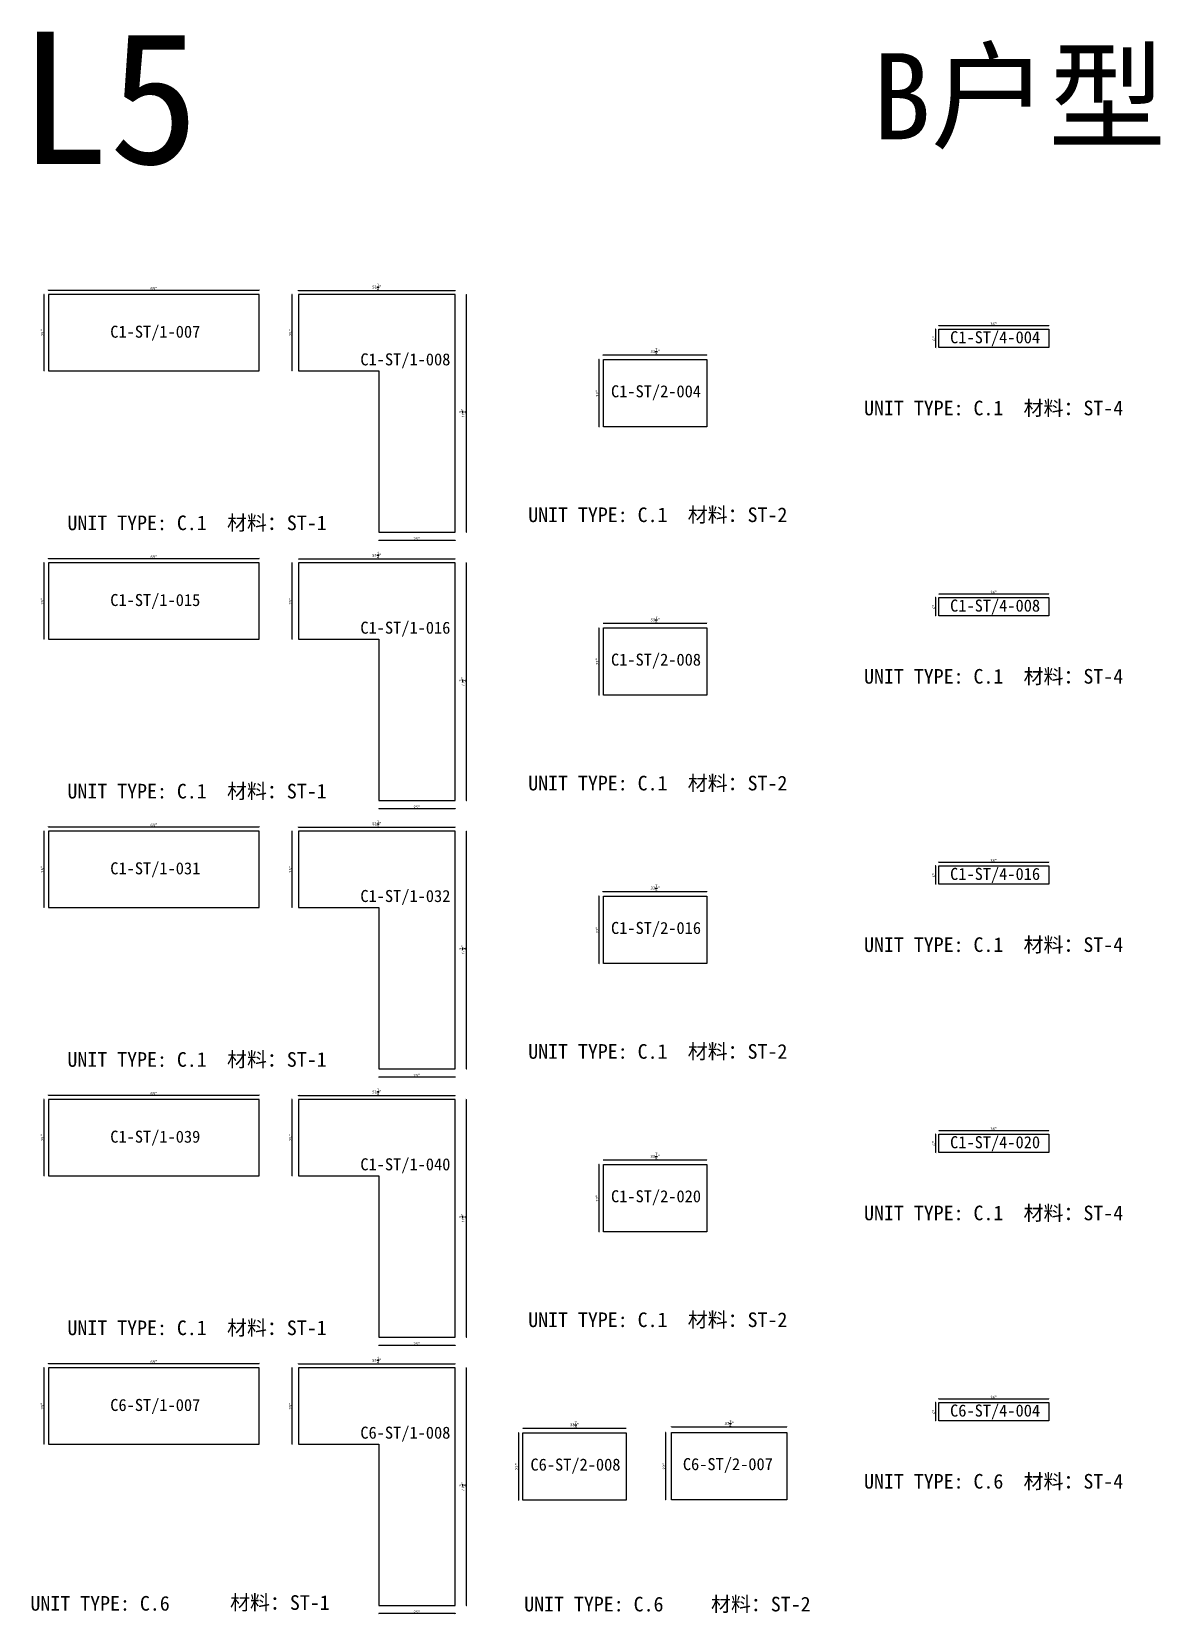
# Model space of a CAD drawing. Header units: millimetres. Extents: x -46962 to 137822, y -48342 to 2116.
# Drawn here: x 114616 to 123999, y -11035 to 2116 of the extents above; entities that cross this region are included whole.
import ezdxf
from ezdxf.enums import TextEntityAlignment as Align

# ---------------------------------------------------------------- set-up
doc = ezdxf.new("R2010")
doc.units = ezdxf.units.MM
doc.layers.add('COUNTERTOP_NUMBER', color=3, linetype='Continuous')
doc.layers.add('COUNTERTOPS', color=7, linetype='Continuous')
doc.styles.add('样式 1', font='')
doc.styles.get('样式 1').set_extended_font_data('NSimSun')
doc.dimstyles.new('副本 ISO-25', dxfattribs={"dimtxt": 25, "dimasz": 10, "dimexe": 1.5, "dimexo": 0.5, "dimtad": 1, "dimlfac": 0.03937, "dimlunit": 5, "dimtxsty": '样式 1', "dimblk": 'ARCHTICK', "dimcen": 2.5, "dimclrd": 256, "dimclrt": 1, "dimazin": 3, "dimtfac": 1, "dimtmove": 0, "dimatfit": 3, "dimfxlon": 1})

msp = doc.modelspace()

# ---------------------------------------------------------------- texts
at = {"style": '样式 1'}
for s, height, p in [('L5', 1098.6712, (114512.512, 1017.654)), ('B户型', 716.2262, (121604.538, 1221.173)), ('UNIT TYPE: C.1', 121.5865, (121535.404, -1071.636)), ('材料：ST-4', 121.5865, (122861.685, -1071.636)), ('UNIT TYPE: C.1', 121.5865, (118743.529, -1958.815)), ('材料：ST-2', 121.5865, (120069.81, -1958.815)), ('UNIT TYPE: C.1', 121.5865, (114913.443, -2025.768)), ('材料：ST-1', 121.5865, (116239.724, -2025.768)), ('UNIT TYPE: C.1', 121.5865, (121535.404, -3301.203)), ('材料：ST-4', 121.5865, (122861.685, -3301.203)), ('UNIT TYPE: C.1', 121.5865, (118743.529, -4188.382)), ('材料：ST-2', 121.5865, (120069.81, -4188.382)), ('UNIT TYPE: C.1', 121.5865, (114913.443, -4255.335)), ('材料：ST-1', 121.5865, (116239.724, -4255.335)), ('材料：ST-4', 121.5865, (122861.685, -5530.771)), ('UNIT TYPE: C.1', 121.5865, (121535.404, -5530.771)), ('UNIT TYPE: C.1', 121.5865, (118743.529, -6417.949)), ('材料：ST-2', 121.5865, (120069.81, -6417.949)), ('UNIT TYPE: C.1', 121.5865, (114913.443, -6484.902)), ('材料：ST-1', 121.5865, (116239.724, -6484.902)), ('材料：ST-4', 121.5865, (122861.685, -7760.338)), ('UNIT TYPE: C.1', 121.5865, (121535.404, -7760.338)), ('UNIT TYPE: C.1', 121.5865, (118743.529, -8647.516)), ('材料：ST-2', 121.5865, (120069.81, -8647.516)), ('UNIT TYPE: C.1', 121.5865, (114913.443, -8714.469)), ('材料：ST-1', 121.5865, (116239.724, -8714.469)), ('材料：ST-4', 121.5865, (122861.685, -9989.905)), ('UNIT TYPE: C.6', 121.5865, (121535.404, -9989.905)), ('UNIT TYPE: C.6', 121.5865, (114605.819, -11004.008)), ('材料：ST-1', 121.5865, (116265.105, -10997.352)), ('UNIT TYPE: C.6', 121.5865, (118710.229, -11010.411)), ('材料：ST-2', 121.5865, (120262.953, -11010.411))]:
    msp.add_text(s, height=height, dxfattribs=at).set_placement(p)
at = {"layer": 'COUNTERTOP_NUMBER', "color": 3, "style": '样式 1'}
for s, p in [('C1-ST/1-007', (115643.635, -376.838)), ('C1-ST/4-004', (122624.958, -423.048)), ('C1-ST/1-008', (117722.53, -606.688)), ('C1-ST/2-004', (119806.164, -872.18)), ('C1-ST/1-015', (115643.635, -2606.405)), ('C1-ST/4-008', (122624.958, -2652.616)), ('C1-ST/1-016', (117722.53, -2836.255)), ('C1-ST/2-008', (119806.164, -3101.747)), ('C1-ST/1-031', (115643.635, -4835.973)), ('C1-ST/4-016', (122624.958, -4882.183)), ('C1-ST/1-032', (117722.53, -5065.823)), ('C1-ST/2-016', (119806.164, -5331.315)), ('C1-ST/1-039', (115643.635, -7065.54)), ('C1-ST/4-020', (122624.958, -7111.75)), ('C1-ST/1-040', (117722.53, -7295.39)), ('C1-ST/2-020', (119806.164, -7560.882)), ('C6-ST/1-007', (115643.635, -9295.107)), ('C6-ST/4-004', (122624.958, -9341.317)), ('C6-ST/1-008', (117722.53, -9524.957)), ('C6-ST/2-007', (120403.49, -9786.542)), ('C6-ST/2-008', (119136.518, -9790.449))]:
    msp.add_text(s, height=100, dxfattribs=at).set_placement(p, align=Align.MIDDLE_CENTER)

# ---------------------------------------------------------------- blocks, each defined once
blk = doc.blocks.new('_ArchTick')
at = {"color": 0, "linetype": 'ByBlock', "const_width": 0.15}
blk.add_lwpolyline([(-0.5, -0.5), (0.5, 0.5)], dxfattribs=at)
blk = doc.blocks.new('*D1805')
at = {"color": 0, "lineweight": -2, "transparency": 16777216}
for p, q in [((114720, -68), (114717, -68)), ((114720, -703), (114717, -703))]:
    blk.add_line(p, q, dxfattribs=at)
at = {"lineweight": -2, "transparency": 16777216}
blk.add_line((114719, -703), (114719, -68), dxfattribs=at)
at = {"layer": 'Defpoints', "color": 0, "transparency": 16777216}
for p in [(114719, -68), (114756, -68), (114756, -703)]:
    blk.add_point(p, dxfattribs=at)
at = {"lineweight": -2, "transparency": 16777216, "xscale": 10, "yscale": 10, "zscale": 10}
for p, rotation in [((114719, -68), 90), ((114719, -703), 270)]:
    blk.add_blockref('_ArchTick', p, dxfattribs=dict(at, rotation=rotation))
at = {"color": 1, "transparency": 16777216, "insert": (114706, -385), "char_height": 25, "attachment_point": 5, "rotation": 90, "style": '样式 1'}
blk.add_mtext('\\A1;25"', dxfattribs=at)
blk = doc.blocks.new('*D1806')
at = {"color": 0, "lineweight": -2, "transparency": 16777216}
for p, q in [((114756, -32), (114756, -30)), ((116508, -32), (116508, -30))]:
    blk.add_line(p, q, dxfattribs=at)
at = {"lineweight": -2, "transparency": 16777216}
blk.add_line((114756, -31), (116508, -31), dxfattribs=at)
at = {"layer": 'Defpoints', "color": 0, "transparency": 16777216}
for p in [(114756, -68), (116508, -31), (116508, -68)]:
    blk.add_point(p, dxfattribs=at)
at = {"lineweight": -2, "transparency": 16777216, "xscale": 10, "yscale": 10, "zscale": 10, "rotation": 180}
blk.add_blockref('_ArchTick', (114756, -31), dxfattribs=at)
at = {"lineweight": -2, "transparency": 16777216, "xscale": 10, "yscale": 10, "zscale": 10}
blk.add_blockref('_ArchTick', (116508, -31), dxfattribs=at)
at = {"color": 1, "transparency": 16777216, "insert": (115632, -18), "char_height": 25, "attachment_point": 5, "style": '样式 1'}
blk.add_mtext('\\A1;69"', dxfattribs=at)
blk = doc.blocks.new('*D1807')
at = {"color": 0, "lineweight": -2, "transparency": 16777216}
for p, q in [((116835, -36), (116835, -33)), ((118136, -36), (118136, -33))]:
    blk.add_line(p, q, dxfattribs=at)
at = {"lineweight": -2, "transparency": 16777216}
blk.add_line((116835, -35), (118136, -35), dxfattribs=at)
at = {"layer": 'Defpoints', "color": 0, "transparency": 16777216}
for p in [(116835, -68), (118136, -35), (118136, -68)]:
    blk.add_point(p, dxfattribs=at)
at = {"lineweight": -2, "transparency": 16777216, "xscale": 10, "yscale": 10, "zscale": 10, "rotation": 180}
blk.add_blockref('_ArchTick', (116835, -35), dxfattribs=at)
at = {"lineweight": -2, "transparency": 16777216, "xscale": 10, "yscale": 10, "zscale": 10}
blk.add_blockref('_ArchTick', (118136, -35), dxfattribs=at)
at = {"color": 1, "transparency": 16777216, "insert": (117486, -6), "char_height": 25, "attachment_point": 5, "style": '样式 1'}
blk.add_mtext('\\A1;51{\\H1x;\\S1/4;}"', dxfattribs=at)
blk = doc.blocks.new('*D1808')
at = {"color": 0, "lineweight": -2, "transparency": 16777216}
for p, q in [((116782, -68), (116780, -68)), ((116782, -703), (116780, -703))]:
    blk.add_line(p, q, dxfattribs=at)
at = {"lineweight": -2, "transparency": 16777216}
blk.add_line((116781, -703), (116781, -68), dxfattribs=at)
at = {"layer": 'Defpoints', "color": 0, "transparency": 16777216}
for p in [(116781, -68), (116835, -68), (116835, -703)]:
    blk.add_point(p, dxfattribs=at)
at = {"lineweight": -2, "transparency": 16777216, "xscale": 10, "yscale": 10, "zscale": 10}
for p, rotation in [((116781, -68), 90), ((116781, -703), 270)]:
    blk.add_blockref('_ArchTick', p, dxfattribs=dict(at, rotation=rotation))
at = {"color": 1, "transparency": 16777216, "insert": (116768, -385), "char_height": 25, "attachment_point": 5, "rotation": 90, "style": '样式 1'}
blk.add_mtext('\\A1;25"', dxfattribs=at)
blk = doc.blocks.new('*D1809')
at = {"color": 0, "lineweight": -2, "transparency": 16777216}
for p, q in [((117501, -2110), (117501, -2112)), ((118136, -2110), (118136, -2112))]:
    blk.add_line(p, q, dxfattribs=at)
at = {"lineweight": -2, "transparency": 16777216}
blk.add_line((118136, -2111), (117501, -2111), dxfattribs=at)
at = {"layer": 'Defpoints', "color": 0, "transparency": 16777216}
for p in [(117501, -2043), (118136, -2043), (117501, -2111)]:
    blk.add_point(p, dxfattribs=at)
at = {"lineweight": -2, "transparency": 16777216, "xscale": 10, "yscale": 10, "zscale": 10, "rotation": 180}
blk.add_blockref('_ArchTick', (117501, -2111), dxfattribs=at)
at = {"lineweight": -2, "transparency": 16777216, "xscale": 10, "yscale": 10, "zscale": 10}
blk.add_blockref('_ArchTick', (118136, -2111), dxfattribs=at)
at = {"color": 1, "transparency": 16777216, "insert": (117819, -2098), "char_height": 25, "attachment_point": 5, "style": '样式 1'}
blk.add_mtext('\\A1;25"', dxfattribs=at)
blk = doc.blocks.new('*D1810')
at = {"color": 0, "lineweight": -2, "transparency": 16777216}
for p, q in [((118229, -68), (118231, -68)), ((118229, -2043), (118231, -2043))]:
    blk.add_line(p, q, dxfattribs=at)
at = {"lineweight": -2, "transparency": 16777216}
blk.add_line((118230, -2043), (118230, -68), dxfattribs=at)
at = {"layer": 'Defpoints', "color": 0, "transparency": 16777216}
for p in [(118136, -68), (118230, -68), (118136, -2043)]:
    blk.add_point(p, dxfattribs=at)
at = {"lineweight": -2, "transparency": 16777216, "xscale": 10, "yscale": 10, "zscale": 10}
for p, rotation in [((118230, -68), 90), ((118230, -2043), 270)]:
    blk.add_blockref('_ArchTick', p, dxfattribs=dict(at, rotation=rotation))
at = {"color": 1, "transparency": 16777216, "insert": (118201, -1055), "char_height": 25, "attachment_point": 5, "rotation": 90, "style": '样式 1'}
blk.add_mtext('\\A1;77{\\H1x;\\S3/4;}"', dxfattribs=at)
blk = doc.blocks.new('*D1811')
at = {"color": 0, "lineweight": -2, "transparency": 16777216}
for p, q in [((119368, -571), (119368, -568)), ((120229, -571), (120229, -568))]:
    blk.add_line(p, q, dxfattribs=at)
at = {"lineweight": -2, "transparency": 16777216}
blk.add_line((119368, -570), (120229, -570), dxfattribs=at)
at = {"layer": 'Defpoints', "color": 0, "transparency": 16777216}
for p in [(119368, -609), (120229, -570), (120229, -609)]:
    blk.add_point(p, dxfattribs=at)
at = {"lineweight": -2, "transparency": 16777216, "xscale": 10, "yscale": 10, "zscale": 10, "rotation": 180}
blk.add_blockref('_ArchTick', (119368, -570), dxfattribs=at)
at = {"lineweight": -2, "transparency": 16777216, "xscale": 10, "yscale": 10, "zscale": 10}
blk.add_blockref('_ArchTick', (120229, -570), dxfattribs=at)
at = {"color": 1, "transparency": 16777216, "insert": (119799, -541), "char_height": 25, "attachment_point": 5, "style": '样式 1'}
blk.add_mtext('\\A1;33{\\H1x;\\S7/8;}"', dxfattribs=at)
blk = doc.blocks.new('*D1812')
at = {"color": 0, "lineweight": -2, "transparency": 16777216}
for p, q in [((119333, -609), (119330, -609)), ((119333, -1168), (119330, -1168))]:
    blk.add_line(p, q, dxfattribs=at)
at = {"lineweight": -2, "transparency": 16777216}
blk.add_line((119332, -609), (119332, -1168), dxfattribs=at)
at = {"layer": 'Defpoints', "color": 0, "transparency": 16777216}
for p in [(119368, -609), (119332, -1168), (119368, -1168)]:
    blk.add_point(p, dxfattribs=at)
at = {"lineweight": -2, "transparency": 16777216, "xscale": 10, "yscale": 10, "zscale": 10}
for p, rotation in [((119332, -609), 90), ((119332, -1168), 270)]:
    blk.add_blockref('_ArchTick', p, dxfattribs=dict(at, rotation=rotation))
at = {"color": 1, "transparency": 16777216, "insert": (119319, -889), "char_height": 25, "attachment_point": 5, "rotation": 90, "style": '样式 1'}
blk.add_mtext('\\A1;22"', dxfattribs=at)
blk = doc.blocks.new('*D1813')
at = {"color": 0, "lineweight": -2, "transparency": 16777216}
for p, q in [((122157, -327), (122157, -324)), ((123071, -327), (123071, -324))]:
    blk.add_line(p, q, dxfattribs=at)
at = {"lineweight": -2, "transparency": 16777216}
blk.add_line((122157, -326), (123071, -326), dxfattribs=at)
at = {"layer": 'Defpoints', "color": 0, "transparency": 16777216}
for p in [(122157, -356), (123071, -326), (123071, -356)]:
    blk.add_point(p, dxfattribs=at)
at = {"lineweight": -2, "transparency": 16777216, "xscale": 10, "yscale": 10, "zscale": 10, "rotation": 180}
blk.add_blockref('_ArchTick', (122157, -326), dxfattribs=at)
at = {"lineweight": -2, "transparency": 16777216, "xscale": 10, "yscale": 10, "zscale": 10}
blk.add_blockref('_ArchTick', (123071, -326), dxfattribs=at)
at = {"color": 1, "transparency": 16777216, "insert": (122614, -313), "char_height": 25, "attachment_point": 5, "style": '样式 1'}
blk.add_mtext('\\A1;36"', dxfattribs=at)
blk = doc.blocks.new('*D1814')
at = {"color": 0, "lineweight": -2, "transparency": 16777216}
for p, q in [((122132, -356), (122130, -356)), ((122132, -509), (122130, -509))]:
    blk.add_line(p, q, dxfattribs=at)
at = {"lineweight": -2, "transparency": 16777216}
blk.add_line((122131, -509), (122131, -356), dxfattribs=at)
at = {"layer": 'Defpoints', "color": 0, "transparency": 16777216}
for p in [(122131, -356), (122157, -356), (122157, -509)]:
    blk.add_point(p, dxfattribs=at)
at = {"lineweight": -2, "transparency": 16777216, "xscale": 10, "yscale": 10, "zscale": 10}
for p, rotation in [((122131, -356), 90), ((122131, -509), 270)]:
    blk.add_blockref('_ArchTick', p, dxfattribs=dict(at, rotation=rotation))
at = {"color": 1, "transparency": 16777216, "insert": (122118, -433), "char_height": 25, "attachment_point": 5, "rotation": 90, "style": '样式 1'}
blk.add_mtext('\\A1;6"', dxfattribs=at)
blk = doc.blocks.new('*D1929')
at = {"color": 0, "lineweight": -2, "transparency": 16777216}
for p, q in [((114720, -2297), (114717, -2297)), ((114720, -2932), (114717, -2932))]:
    blk.add_line(p, q, dxfattribs=at)
at = {"lineweight": -2, "transparency": 16777216}
blk.add_line((114719, -2932), (114719, -2297), dxfattribs=at)
at = {"layer": 'Defpoints', "color": 0, "transparency": 16777216}
for p in [(114719, -2297), (114756, -2297), (114756, -2932)]:
    blk.add_point(p, dxfattribs=at)
at = {"lineweight": -2, "transparency": 16777216, "xscale": 10, "yscale": 10, "zscale": 10}
for p, rotation in [((114719, -2297), 90), ((114719, -2932), 270)]:
    blk.add_blockref('_ArchTick', p, dxfattribs=dict(at, rotation=rotation))
at = {"color": 1, "transparency": 16777216, "insert": (114706, -2615), "char_height": 25, "attachment_point": 5, "rotation": 90, "style": '样式 1'}
blk.add_mtext('\\A1;25"', dxfattribs=at)
blk = doc.blocks.new('*D1930')
at = {"color": 0, "lineweight": -2, "transparency": 16777216}
for p, q in [((114756, -2262), (114756, -2259)), ((116508, -2262), (116508, -2259))]:
    blk.add_line(p, q, dxfattribs=at)
at = {"lineweight": -2, "transparency": 16777216}
blk.add_line((114756, -2261), (116508, -2261), dxfattribs=at)
at = {"layer": 'Defpoints', "color": 0, "transparency": 16777216}
for p in [(114756, -2297), (116508, -2261), (116508, -2297)]:
    blk.add_point(p, dxfattribs=at)
at = {"lineweight": -2, "transparency": 16777216, "xscale": 10, "yscale": 10, "zscale": 10, "rotation": 180}
blk.add_blockref('_ArchTick', (114756, -2261), dxfattribs=at)
at = {"lineweight": -2, "transparency": 16777216, "xscale": 10, "yscale": 10, "zscale": 10}
blk.add_blockref('_ArchTick', (116508, -2261), dxfattribs=at)
at = {"color": 1, "transparency": 16777216, "insert": (115632, -2248), "char_height": 25, "attachment_point": 5, "style": '样式 1'}
blk.add_mtext('\\A1;69"', dxfattribs=at)
blk = doc.blocks.new('*D1931')
at = {"color": 0, "lineweight": -2, "transparency": 16777216}
for p, q in [((116835, -2265), (116835, -2263)), ((118136, -2265), (118136, -2263))]:
    blk.add_line(p, q, dxfattribs=at)
at = {"lineweight": -2, "transparency": 16777216}
blk.add_line((116835, -2264), (118136, -2264), dxfattribs=at)
at = {"layer": 'Defpoints', "color": 0, "transparency": 16777216}
for p in [(116835, -2297), (118136, -2264), (118136, -2297)]:
    blk.add_point(p, dxfattribs=at)
at = {"lineweight": -2, "transparency": 16777216, "xscale": 10, "yscale": 10, "zscale": 10, "rotation": 180}
blk.add_blockref('_ArchTick', (116835, -2264), dxfattribs=at)
at = {"lineweight": -2, "transparency": 16777216, "xscale": 10, "yscale": 10, "zscale": 10}
blk.add_blockref('_ArchTick', (118136, -2264), dxfattribs=at)
at = {"color": 1, "transparency": 16777216, "insert": (117486, -2235), "char_height": 25, "attachment_point": 5, "style": '样式 1'}
blk.add_mtext('\\A1;51{\\H1x;\\S1/4;}"', dxfattribs=at)
blk = doc.blocks.new('*D1932')
at = {"color": 0, "lineweight": -2, "transparency": 16777216}
for p, q in [((116782, -2297), (116780, -2297)), ((116782, -2932), (116780, -2932))]:
    blk.add_line(p, q, dxfattribs=at)
at = {"lineweight": -2, "transparency": 16777216}
blk.add_line((116781, -2932), (116781, -2297), dxfattribs=at)
at = {"layer": 'Defpoints', "color": 0, "transparency": 16777216}
for p in [(116781, -2297), (116835, -2297), (116835, -2932)]:
    blk.add_point(p, dxfattribs=at)
at = {"lineweight": -2, "transparency": 16777216, "xscale": 10, "yscale": 10, "zscale": 10}
for p, rotation in [((116781, -2297), 90), ((116781, -2932), 270)]:
    blk.add_blockref('_ArchTick', p, dxfattribs=dict(at, rotation=rotation))
at = {"color": 1, "transparency": 16777216, "insert": (116768, -2615), "char_height": 25, "attachment_point": 5, "rotation": 90, "style": '样式 1'}
blk.add_mtext('\\A1;25"', dxfattribs=at)
blk = doc.blocks.new('*D1933')
at = {"color": 0, "lineweight": -2, "transparency": 16777216}
for p, q in [((117501, -4340), (117501, -4342)), ((118136, -4340), (118136, -4342))]:
    blk.add_line(p, q, dxfattribs=at)
at = {"lineweight": -2, "transparency": 16777216}
blk.add_line((118136, -4341), (117501, -4341), dxfattribs=at)
at = {"layer": 'Defpoints', "color": 0, "transparency": 16777216}
for p in [(117501, -4272), (118136, -4272), (117501, -4341)]:
    blk.add_point(p, dxfattribs=at)
at = {"lineweight": -2, "transparency": 16777216, "xscale": 10, "yscale": 10, "zscale": 10, "rotation": 180}
blk.add_blockref('_ArchTick', (117501, -4341), dxfattribs=at)
at = {"lineweight": -2, "transparency": 16777216, "xscale": 10, "yscale": 10, "zscale": 10}
blk.add_blockref('_ArchTick', (118136, -4341), dxfattribs=at)
at = {"color": 1, "transparency": 16777216, "insert": (117819, -4327), "char_height": 25, "attachment_point": 5, "style": '样式 1'}
blk.add_mtext('\\A1;25"', dxfattribs=at)
blk = doc.blocks.new('*D1934')
at = {"color": 0, "lineweight": -2, "transparency": 16777216}
for p, q in [((118229, -2297), (118231, -2297)), ((118229, -4272), (118231, -4272))]:
    blk.add_line(p, q, dxfattribs=at)
at = {"lineweight": -2, "transparency": 16777216}
blk.add_line((118230, -4272), (118230, -2297), dxfattribs=at)
at = {"layer": 'Defpoints', "color": 0, "transparency": 16777216}
for p in [(118136, -2297), (118230, -2297), (118136, -4272)]:
    blk.add_point(p, dxfattribs=at)
at = {"lineweight": -2, "transparency": 16777216, "xscale": 10, "yscale": 10, "zscale": 10}
for p, rotation in [((118230, -2297), 90), ((118230, -4272), 270)]:
    blk.add_blockref('_ArchTick', p, dxfattribs=dict(at, rotation=rotation))
at = {"color": 1, "transparency": 16777216, "insert": (118201, -3285), "char_height": 25, "attachment_point": 5, "rotation": 90, "style": '样式 1'}
blk.add_mtext('\\A1;77{\\H1x;\\S3/4;}"', dxfattribs=at)
blk = doc.blocks.new('*D1935')
at = {"color": 0, "lineweight": -2, "transparency": 16777216}
for p, q in [((119368, -2800), (119368, -2798)), ((120229, -2800), (120229, -2798))]:
    blk.add_line(p, q, dxfattribs=at)
at = {"lineweight": -2, "transparency": 16777216}
blk.add_line((119368, -2799), (120229, -2799), dxfattribs=at)
at = {"layer": 'Defpoints', "color": 0, "transparency": 16777216}
for p in [(119368, -2839), (120229, -2799), (120229, -2839)]:
    blk.add_point(p, dxfattribs=at)
at = {"lineweight": -2, "transparency": 16777216, "xscale": 10, "yscale": 10, "zscale": 10, "rotation": 180}
blk.add_blockref('_ArchTick', (119368, -2799), dxfattribs=at)
at = {"lineweight": -2, "transparency": 16777216, "xscale": 10, "yscale": 10, "zscale": 10}
blk.add_blockref('_ArchTick', (120229, -2799), dxfattribs=at)
at = {"color": 1, "transparency": 16777216, "insert": (119799, -2770), "char_height": 25, "attachment_point": 5, "style": '样式 1'}
blk.add_mtext('\\A1;33{\\H1x;\\S7/8;}"', dxfattribs=at)
blk = doc.blocks.new('*D1936')
at = {"color": 0, "lineweight": -2, "transparency": 16777216}
for p, q in [((119333, -2839), (119330, -2839)), ((119333, -3398), (119330, -3398))]:
    blk.add_line(p, q, dxfattribs=at)
at = {"lineweight": -2, "transparency": 16777216}
blk.add_line((119332, -2839), (119332, -3398), dxfattribs=at)
at = {"layer": 'Defpoints', "color": 0, "transparency": 16777216}
for p in [(119368, -2839), (119332, -3398), (119368, -3398)]:
    blk.add_point(p, dxfattribs=at)
at = {"lineweight": -2, "transparency": 16777216, "xscale": 10, "yscale": 10, "zscale": 10}
for p, rotation in [((119332, -2839), 90), ((119332, -3398), 270)]:
    blk.add_blockref('_ArchTick', p, dxfattribs=dict(at, rotation=rotation))
at = {"color": 1, "transparency": 16777216, "insert": (119319, -3118), "char_height": 25, "attachment_point": 5, "rotation": 90, "style": '样式 1'}
blk.add_mtext('\\A1;22"', dxfattribs=at)
blk = doc.blocks.new('*D1937')
at = {"color": 0, "lineweight": -2, "transparency": 16777216}
for p, q in [((122157, -2556), (122157, -2554)), ((123071, -2556), (123071, -2554))]:
    blk.add_line(p, q, dxfattribs=at)
at = {"lineweight": -2, "transparency": 16777216}
blk.add_line((122157, -2555), (123071, -2555), dxfattribs=at)
at = {"layer": 'Defpoints', "color": 0, "transparency": 16777216}
for p in [(122157, -2586), (123071, -2555), (123071, -2586)]:
    blk.add_point(p, dxfattribs=at)
at = {"lineweight": -2, "transparency": 16777216, "xscale": 10, "yscale": 10, "zscale": 10, "rotation": 180}
blk.add_blockref('_ArchTick', (122157, -2555), dxfattribs=at)
at = {"lineweight": -2, "transparency": 16777216, "xscale": 10, "yscale": 10, "zscale": 10}
blk.add_blockref('_ArchTick', (123071, -2555), dxfattribs=at)
at = {"color": 1, "transparency": 16777216, "insert": (122614, -2542), "char_height": 25, "attachment_point": 5, "style": '样式 1'}
blk.add_mtext('\\A1;36"', dxfattribs=at)
blk = doc.blocks.new('*D1938')
at = {"color": 0, "lineweight": -2, "transparency": 16777216}
for p, q in [((122132, -2586), (122130, -2586)), ((122132, -2738), (122130, -2738))]:
    blk.add_line(p, q, dxfattribs=at)
at = {"lineweight": -2, "transparency": 16777216}
blk.add_line((122131, -2738), (122131, -2586), dxfattribs=at)
at = {"layer": 'Defpoints', "color": 0, "transparency": 16777216}
for p in [(122131, -2586), (122157, -2586), (122157, -2738)]:
    blk.add_point(p, dxfattribs=at)
at = {"lineweight": -2, "transparency": 16777216, "xscale": 10, "yscale": 10, "zscale": 10}
for p, rotation in [((122131, -2586), 90), ((122131, -2738), 270)]:
    blk.add_blockref('_ArchTick', p, dxfattribs=dict(at, rotation=rotation))
at = {"color": 1, "transparency": 16777216, "insert": (122118, -2662), "char_height": 25, "attachment_point": 5, "rotation": 90, "style": '样式 1'}
blk.add_mtext('\\A1;6"', dxfattribs=at)
blk = doc.blocks.new('*D1786')
at = {"color": 0, "lineweight": -2, "transparency": 16777216}
for p, q in [((114720, -4527), (114717, -4527)), ((114720, -5162), (114717, -5162))]:
    blk.add_line(p, q, dxfattribs=at)
at = {"lineweight": -2, "transparency": 16777216}
blk.add_line((114719, -5162), (114719, -4527), dxfattribs=at)
at = {"layer": 'Defpoints', "color": 0, "transparency": 16777216}
for p in [(114719, -4527), (114756, -4527), (114756, -5162)]:
    blk.add_point(p, dxfattribs=at)
at = {"lineweight": -2, "transparency": 16777216, "xscale": 10, "yscale": 10, "zscale": 10}
for p, rotation in [((114719, -4527), 90), ((114719, -5162), 270)]:
    blk.add_blockref('_ArchTick', p, dxfattribs=dict(at, rotation=rotation))
at = {"color": 1, "transparency": 16777216, "insert": (114706, -4844), "char_height": 25, "attachment_point": 5, "rotation": 90, "style": '样式 1'}
blk.add_mtext('\\A1;25"', dxfattribs=at)
blk = doc.blocks.new('*D1787')
at = {"color": 0, "lineweight": -2, "transparency": 16777216}
for p, q in [((114756, -4491), (114756, -4489)), ((116508, -4491), (116508, -4489))]:
    blk.add_line(p, q, dxfattribs=at)
at = {"lineweight": -2, "transparency": 16777216}
blk.add_line((114756, -4490), (116508, -4490), dxfattribs=at)
at = {"layer": 'Defpoints', "color": 0, "transparency": 16777216}
for p in [(114756, -4527), (116508, -4490), (116508, -4527)]:
    blk.add_point(p, dxfattribs=at)
at = {"lineweight": -2, "transparency": 16777216, "xscale": 10, "yscale": 10, "zscale": 10, "rotation": 180}
blk.add_blockref('_ArchTick', (114756, -4490), dxfattribs=at)
at = {"lineweight": -2, "transparency": 16777216, "xscale": 10, "yscale": 10, "zscale": 10}
blk.add_blockref('_ArchTick', (116508, -4490), dxfattribs=at)
at = {"color": 1, "transparency": 16777216, "insert": (115632, -4477), "char_height": 25, "attachment_point": 5, "style": '样式 1'}
blk.add_mtext('\\A1;69"', dxfattribs=at)
blk = doc.blocks.new('*D1788')
at = {"color": 0, "lineweight": -2, "transparency": 16777216}
for p, q in [((116835, -4495), (116835, -4492)), ((118136, -4495), (118136, -4492))]:
    blk.add_line(p, q, dxfattribs=at)
at = {"lineweight": -2, "transparency": 16777216}
blk.add_line((116835, -4494), (118136, -4494), dxfattribs=at)
at = {"layer": 'Defpoints', "color": 0, "transparency": 16777216}
for p in [(116835, -4527), (118136, -4494), (118136, -4527)]:
    blk.add_point(p, dxfattribs=at)
at = {"lineweight": -2, "transparency": 16777216, "xscale": 10, "yscale": 10, "zscale": 10, "rotation": 180}
blk.add_blockref('_ArchTick', (116835, -4494), dxfattribs=at)
at = {"lineweight": -2, "transparency": 16777216, "xscale": 10, "yscale": 10, "zscale": 10}
blk.add_blockref('_ArchTick', (118136, -4494), dxfattribs=at)
at = {"color": 1, "transparency": 16777216, "insert": (117486, -4465), "char_height": 25, "attachment_point": 5, "style": '样式 1'}
blk.add_mtext('\\A1;51{\\H1x;\\S1/4;}"', dxfattribs=at)
blk = doc.blocks.new('*D1789')
at = {"color": 0, "lineweight": -2, "transparency": 16777216}
for p, q in [((116782, -4527), (116780, -4527)), ((116782, -5162), (116780, -5162))]:
    blk.add_line(p, q, dxfattribs=at)
at = {"lineweight": -2, "transparency": 16777216}
blk.add_line((116781, -5162), (116781, -4527), dxfattribs=at)
at = {"layer": 'Defpoints', "color": 0, "transparency": 16777216}
for p in [(116781, -4527), (116835, -4527), (116835, -5162)]:
    blk.add_point(p, dxfattribs=at)
at = {"lineweight": -2, "transparency": 16777216, "xscale": 10, "yscale": 10, "zscale": 10}
for p, rotation in [((116781, -4527), 90), ((116781, -5162), 270)]:
    blk.add_blockref('_ArchTick', p, dxfattribs=dict(at, rotation=rotation))
at = {"color": 1, "transparency": 16777216, "insert": (116768, -4844), "char_height": 25, "attachment_point": 5, "rotation": 90, "style": '样式 1'}
blk.add_mtext('\\A1;25"', dxfattribs=at)
blk = doc.blocks.new('*D1790')
at = {"color": 0, "lineweight": -2, "transparency": 16777216}
for p, q in [((117501, -6569), (117501, -6572)), ((118136, -6569), (118136, -6572))]:
    blk.add_line(p, q, dxfattribs=at)
at = {"lineweight": -2, "transparency": 16777216}
blk.add_line((118136, -6570), (117501, -6570), dxfattribs=at)
at = {"layer": 'Defpoints', "color": 0, "transparency": 16777216}
for p in [(117501, -6502), (117501, -6570), (118136, -6502)]:
    blk.add_point(p, dxfattribs=at)
at = {"lineweight": -2, "transparency": 16777216, "xscale": 10, "yscale": 10, "zscale": 10, "rotation": 180}
blk.add_blockref('_ArchTick', (117501, -6570), dxfattribs=at)
at = {"lineweight": -2, "transparency": 16777216, "xscale": 10, "yscale": 10, "zscale": 10}
blk.add_blockref('_ArchTick', (118136, -6570), dxfattribs=at)
at = {"color": 1, "transparency": 16777216, "insert": (117819, -6557), "char_height": 25, "attachment_point": 5, "style": '样式 1'}
blk.add_mtext('\\A1;25"', dxfattribs=at)
blk = doc.blocks.new('*D1791')
at = {"color": 0, "lineweight": -2, "transparency": 16777216}
for p, q in [((118229, -4527), (118231, -4527)), ((118229, -6502), (118231, -6502))]:
    blk.add_line(p, q, dxfattribs=at)
at = {"lineweight": -2, "transparency": 16777216}
blk.add_line((118230, -6502), (118230, -4527), dxfattribs=at)
at = {"layer": 'Defpoints', "color": 0, "transparency": 16777216}
for p in [(118136, -4527), (118230, -4527), (118136, -6502)]:
    blk.add_point(p, dxfattribs=at)
at = {"lineweight": -2, "transparency": 16777216, "xscale": 10, "yscale": 10, "zscale": 10}
for p, rotation in [((118230, -4527), 90), ((118230, -6502), 270)]:
    blk.add_blockref('_ArchTick', p, dxfattribs=dict(at, rotation=rotation))
at = {"color": 1, "transparency": 16777216, "insert": (118201, -5514), "char_height": 25, "attachment_point": 5, "rotation": 90, "style": '样式 1'}
blk.add_mtext('\\A1;77{\\H1x;\\S3/4;}"', dxfattribs=at)
blk = doc.blocks.new('*D1792')
at = {"color": 0, "lineweight": -2, "transparency": 16777216}
for p, q in [((119368, -5030), (119368, -5027)), ((120229, -5030), (120229, -5027))]:
    blk.add_line(p, q, dxfattribs=at)
at = {"lineweight": -2, "transparency": 16777216}
blk.add_line((119368, -5029), (120229, -5029), dxfattribs=at)
at = {"layer": 'Defpoints', "color": 0, "transparency": 16777216}
for p in [(119368, -5068), (120229, -5029), (120229, -5068)]:
    blk.add_point(p, dxfattribs=at)
at = {"lineweight": -2, "transparency": 16777216, "xscale": 10, "yscale": 10, "zscale": 10, "rotation": 180}
blk.add_blockref('_ArchTick', (119368, -5029), dxfattribs=at)
at = {"lineweight": -2, "transparency": 16777216, "xscale": 10, "yscale": 10, "zscale": 10}
blk.add_blockref('_ArchTick', (120229, -5029), dxfattribs=at)
at = {"color": 1, "transparency": 16777216, "insert": (119799, -5000), "char_height": 25, "attachment_point": 5, "style": '样式 1'}
blk.add_mtext('\\A1;33{\\H1x;\\S7/8;}"', dxfattribs=at)
blk = doc.blocks.new('*D1766')
at = {"color": 0, "lineweight": -2, "transparency": 16777216}
for p, q in [((119333, -5068), (119330, -5068)), ((119333, -5627), (119330, -5627))]:
    blk.add_line(p, q, dxfattribs=at)
at = {"lineweight": -2, "transparency": 16777216}
blk.add_line((119332, -5068), (119332, -5627), dxfattribs=at)
at = {"layer": 'Defpoints', "color": 0, "transparency": 16777216}
for p in [(119368, -5068), (119332, -5627), (119368, -5627)]:
    blk.add_point(p, dxfattribs=at)
at = {"lineweight": -2, "transparency": 16777216, "xscale": 10, "yscale": 10, "zscale": 10}
for p, rotation in [((119332, -5068), 90), ((119332, -5627), 270)]:
    blk.add_blockref('_ArchTick', p, dxfattribs=dict(at, rotation=rotation))
at = {"color": 1, "transparency": 16777216, "insert": (119319, -5348), "char_height": 25, "attachment_point": 5, "rotation": 90, "style": '样式 1'}
blk.add_mtext('\\A1;22"', dxfattribs=at)
blk = doc.blocks.new('*D1767')
at = {"color": 0, "lineweight": -2, "transparency": 16777216}
for p, q in [((122157, -4786), (122157, -4783)), ((123071, -4786), (123071, -4783))]:
    blk.add_line(p, q, dxfattribs=at)
at = {"lineweight": -2, "transparency": 16777216}
blk.add_line((122157, -4785), (123071, -4785), dxfattribs=at)
at = {"layer": 'Defpoints', "color": 0, "transparency": 16777216}
for p in [(122157, -4816), (123071, -4785), (123071, -4816)]:
    blk.add_point(p, dxfattribs=at)
at = {"lineweight": -2, "transparency": 16777216, "xscale": 10, "yscale": 10, "zscale": 10, "rotation": 180}
blk.add_blockref('_ArchTick', (122157, -4785), dxfattribs=at)
at = {"lineweight": -2, "transparency": 16777216, "xscale": 10, "yscale": 10, "zscale": 10}
blk.add_blockref('_ArchTick', (123071, -4785), dxfattribs=at)
at = {"color": 1, "transparency": 16777216, "insert": (122614, -4772), "char_height": 25, "attachment_point": 5, "style": '样式 1'}
blk.add_mtext('\\A1;36"', dxfattribs=at)
blk = doc.blocks.new('*D1768')
at = {"color": 0, "lineweight": -2, "transparency": 16777216}
for p, q in [((122132, -4816), (122130, -4816)), ((122132, -4968), (122130, -4968))]:
    blk.add_line(p, q, dxfattribs=at)
at = {"lineweight": -2, "transparency": 16777216}
blk.add_line((122131, -4968), (122131, -4816), dxfattribs=at)
at = {"layer": 'Defpoints', "color": 0, "transparency": 16777216}
for p in [(122131, -4816), (122157, -4816), (122157, -4968)]:
    blk.add_point(p, dxfattribs=at)
at = {"lineweight": -2, "transparency": 16777216, "xscale": 10, "yscale": 10, "zscale": 10}
for p, rotation in [((122131, -4816), 90), ((122131, -4968), 270)]:
    blk.add_blockref('_ArchTick', p, dxfattribs=dict(at, rotation=rotation))
at = {"color": 1, "transparency": 16777216, "insert": (122118, -4892), "char_height": 25, "attachment_point": 5, "rotation": 90, "style": '样式 1'}
blk.add_mtext('\\A1;6"', dxfattribs=at)
blk = doc.blocks.new('*D1684')
at = {"color": 0, "lineweight": -2, "transparency": 16777216}
for p, q in [((114720, -6756), (114717, -6756)), ((114720, -7391), (114717, -7391))]:
    blk.add_line(p, q, dxfattribs=at)
at = {"lineweight": -2, "transparency": 16777216}
blk.add_line((114719, -7391), (114719, -6756), dxfattribs=at)
at = {"layer": 'Defpoints', "color": 0, "transparency": 16777216}
for p in [(114719, -6756), (114756, -6756), (114756, -7391)]:
    blk.add_point(p, dxfattribs=at)
at = {"lineweight": -2, "transparency": 16777216, "xscale": 10, "yscale": 10, "zscale": 10}
for p, rotation in [((114719, -6756), 90), ((114719, -7391), 270)]:
    blk.add_blockref('_ArchTick', p, dxfattribs=dict(at, rotation=rotation))
at = {"color": 1, "transparency": 16777216, "insert": (114706, -7074), "char_height": 25, "attachment_point": 5, "rotation": 90, "style": '样式 1'}
blk.add_mtext('\\A1;25"', dxfattribs=at)
blk = doc.blocks.new('*D1685')
at = {"color": 0, "lineweight": -2, "transparency": 16777216}
for p, q in [((114756, -6721), (114756, -6719)), ((116508, -6721), (116508, -6719))]:
    blk.add_line(p, q, dxfattribs=at)
at = {"lineweight": -2, "transparency": 16777216}
blk.add_line((114756, -6720), (116508, -6720), dxfattribs=at)
at = {"layer": 'Defpoints', "color": 0, "transparency": 16777216}
for p in [(114756, -6756), (116508, -6720), (116508, -6756)]:
    blk.add_point(p, dxfattribs=at)
at = {"lineweight": -2, "transparency": 16777216, "xscale": 10, "yscale": 10, "zscale": 10, "rotation": 180}
blk.add_blockref('_ArchTick', (114756, -6720), dxfattribs=at)
at = {"lineweight": -2, "transparency": 16777216, "xscale": 10, "yscale": 10, "zscale": 10}
blk.add_blockref('_ArchTick', (116508, -6720), dxfattribs=at)
at = {"color": 1, "transparency": 16777216, "insert": (115632, -6707), "char_height": 25, "attachment_point": 5, "style": '样式 1'}
blk.add_mtext('\\A1;69"', dxfattribs=at)
blk = doc.blocks.new('*D1686')
at = {"color": 0, "lineweight": -2, "transparency": 16777216}
for p, q in [((116835, -6724), (116835, -6722)), ((118136, -6724), (118136, -6722))]:
    blk.add_line(p, q, dxfattribs=at)
at = {"lineweight": -2, "transparency": 16777216}
blk.add_line((116835, -6723), (118136, -6723), dxfattribs=at)
at = {"layer": 'Defpoints', "color": 0, "transparency": 16777216}
for p in [(116835, -6756), (118136, -6723), (118136, -6756)]:
    blk.add_point(p, dxfattribs=at)
at = {"lineweight": -2, "transparency": 16777216, "xscale": 10, "yscale": 10, "zscale": 10, "rotation": 180}
blk.add_blockref('_ArchTick', (116835, -6723), dxfattribs=at)
at = {"lineweight": -2, "transparency": 16777216, "xscale": 10, "yscale": 10, "zscale": 10}
blk.add_blockref('_ArchTick', (118136, -6723), dxfattribs=at)
at = {"color": 1, "transparency": 16777216, "insert": (117486, -6694), "char_height": 25, "attachment_point": 5, "style": '样式 1'}
blk.add_mtext('\\A1;51{\\H1x;\\S1/4;}"', dxfattribs=at)
blk = doc.blocks.new('*D1687')
at = {"color": 0, "lineweight": -2, "transparency": 16777216}
for p, q in [((116782, -6756), (116780, -6756)), ((116782, -7391), (116780, -7391))]:
    blk.add_line(p, q, dxfattribs=at)
at = {"lineweight": -2, "transparency": 16777216}
blk.add_line((116781, -7391), (116781, -6756), dxfattribs=at)
at = {"layer": 'Defpoints', "color": 0, "transparency": 16777216}
for p in [(116781, -6756), (116835, -6756), (116835, -7391)]:
    blk.add_point(p, dxfattribs=at)
at = {"lineweight": -2, "transparency": 16777216, "xscale": 10, "yscale": 10, "zscale": 10}
for p, rotation in [((116781, -6756), 90), ((116781, -7391), 270)]:
    blk.add_blockref('_ArchTick', p, dxfattribs=dict(at, rotation=rotation))
at = {"color": 1, "transparency": 16777216, "insert": (116768, -7074), "char_height": 25, "attachment_point": 5, "rotation": 90, "style": '样式 1'}
blk.add_mtext('\\A1;25"', dxfattribs=at)
blk = doc.blocks.new('*D1688')
at = {"color": 0, "lineweight": -2, "transparency": 16777216}
for p, q in [((117501, -8799), (117501, -8801)), ((118136, -8799), (118136, -8801))]:
    blk.add_line(p, q, dxfattribs=at)
at = {"lineweight": -2, "transparency": 16777216}
blk.add_line((118136, -8800), (117501, -8800), dxfattribs=at)
at = {"layer": 'Defpoints', "color": 0, "transparency": 16777216}
for p in [(117501, -8731), (117501, -8800), (118136, -8731)]:
    blk.add_point(p, dxfattribs=at)
at = {"lineweight": -2, "transparency": 16777216, "xscale": 10, "yscale": 10, "zscale": 10, "rotation": 180}
blk.add_blockref('_ArchTick', (117501, -8800), dxfattribs=at)
at = {"lineweight": -2, "transparency": 16777216, "xscale": 10, "yscale": 10, "zscale": 10}
blk.add_blockref('_ArchTick', (118136, -8800), dxfattribs=at)
at = {"color": 1, "transparency": 16777216, "insert": (117819, -8787), "char_height": 25, "attachment_point": 5, "style": '样式 1'}
blk.add_mtext('\\A1;25"', dxfattribs=at)
blk = doc.blocks.new('*D1689')
at = {"color": 0, "lineweight": -2, "transparency": 16777216}
for p, q in [((118229, -6756), (118231, -6756)), ((118229, -8731), (118231, -8731))]:
    blk.add_line(p, q, dxfattribs=at)
at = {"lineweight": -2, "transparency": 16777216}
blk.add_line((118230, -8731), (118230, -6756), dxfattribs=at)
at = {"layer": 'Defpoints', "color": 0, "transparency": 16777216}
for p in [(118136, -6756), (118230, -6756), (118136, -8731)]:
    blk.add_point(p, dxfattribs=at)
at = {"lineweight": -2, "transparency": 16777216, "xscale": 10, "yscale": 10, "zscale": 10}
for p, rotation in [((118230, -6756), 90), ((118230, -8731), 270)]:
    blk.add_blockref('_ArchTick', p, dxfattribs=dict(at, rotation=rotation))
at = {"color": 1, "transparency": 16777216, "insert": (118201, -7744), "char_height": 25, "attachment_point": 5, "rotation": 90, "style": '样式 1'}
blk.add_mtext('\\A1;77{\\H1x;\\S3/4;}"', dxfattribs=at)
blk = doc.blocks.new('*D1690')
at = {"color": 0, "lineweight": -2, "transparency": 16777216}
for p, q in [((119368, -7259), (119368, -7257)), ((120229, -7259), (120229, -7257))]:
    blk.add_line(p, q, dxfattribs=at)
at = {"lineweight": -2, "transparency": 16777216}
blk.add_line((119368, -7258), (120229, -7258), dxfattribs=at)
at = {"layer": 'Defpoints', "color": 0, "transparency": 16777216}
for p in [(119368, -7298), (120229, -7258), (120229, -7298)]:
    blk.add_point(p, dxfattribs=at)
at = {"lineweight": -2, "transparency": 16777216, "xscale": 10, "yscale": 10, "zscale": 10, "rotation": 180}
blk.add_blockref('_ArchTick', (119368, -7258), dxfattribs=at)
at = {"lineweight": -2, "transparency": 16777216, "xscale": 10, "yscale": 10, "zscale": 10}
blk.add_blockref('_ArchTick', (120229, -7258), dxfattribs=at)
at = {"color": 1, "transparency": 16777216, "insert": (119799, -7229), "char_height": 25, "attachment_point": 5, "style": '样式 1'}
blk.add_mtext('\\A1;33{\\H1x;\\S7/8;}"', dxfattribs=at)
blk = doc.blocks.new('*D1691')
at = {"color": 0, "lineweight": -2, "transparency": 16777216}
for p, q in [((119333, -7298), (119330, -7298)), ((119333, -7857), (119330, -7857))]:
    blk.add_line(p, q, dxfattribs=at)
at = {"lineweight": -2, "transparency": 16777216}
blk.add_line((119332, -7298), (119332, -7857), dxfattribs=at)
at = {"layer": 'Defpoints', "color": 0, "transparency": 16777216}
for p in [(119368, -7298), (119332, -7857), (119368, -7857)]:
    blk.add_point(p, dxfattribs=at)
at = {"lineweight": -2, "transparency": 16777216, "xscale": 10, "yscale": 10, "zscale": 10}
for p, rotation in [((119332, -7298), 90), ((119332, -7857), 270)]:
    blk.add_blockref('_ArchTick', p, dxfattribs=dict(at, rotation=rotation))
at = {"color": 1, "transparency": 16777216, "insert": (119319, -7577), "char_height": 25, "attachment_point": 5, "rotation": 90, "style": '样式 1'}
blk.add_mtext('\\A1;22"', dxfattribs=at)
blk = doc.blocks.new('*D1692')
at = {"color": 0, "lineweight": -2, "transparency": 16777216}
for p, q in [((122157, -7015), (122157, -7013)), ((123071, -7015), (123071, -7013))]:
    blk.add_line(p, q, dxfattribs=at)
at = {"lineweight": -2, "transparency": 16777216}
blk.add_line((122157, -7014), (123071, -7014), dxfattribs=at)
at = {"layer": 'Defpoints', "color": 0, "transparency": 16777216}
for p in [(122157, -7045), (123071, -7014), (123071, -7045)]:
    blk.add_point(p, dxfattribs=at)
at = {"lineweight": -2, "transparency": 16777216, "xscale": 10, "yscale": 10, "zscale": 10, "rotation": 180}
blk.add_blockref('_ArchTick', (122157, -7014), dxfattribs=at)
at = {"lineweight": -2, "transparency": 16777216, "xscale": 10, "yscale": 10, "zscale": 10}
blk.add_blockref('_ArchTick', (123071, -7014), dxfattribs=at)
at = {"color": 1, "transparency": 16777216, "insert": (122614, -7001), "char_height": 25, "attachment_point": 5, "style": '样式 1'}
blk.add_mtext('\\A1;36"', dxfattribs=at)
blk = doc.blocks.new('*D1693')
at = {"color": 0, "lineweight": -2, "transparency": 16777216}
for p, q in [((122132, -7045), (122130, -7045)), ((122132, -7198), (122130, -7198))]:
    blk.add_line(p, q, dxfattribs=at)
at = {"lineweight": -2, "transparency": 16777216}
blk.add_line((122131, -7198), (122131, -7045), dxfattribs=at)
at = {"layer": 'Defpoints', "color": 0, "transparency": 16777216}
for p in [(122131, -7045), (122157, -7045), (122157, -7198)]:
    blk.add_point(p, dxfattribs=at)
at = {"lineweight": -2, "transparency": 16777216, "xscale": 10, "yscale": 10, "zscale": 10}
for p, rotation in [((122131, -7045), 90), ((122131, -7198), 270)]:
    blk.add_blockref('_ArchTick', p, dxfattribs=dict(at, rotation=rotation))
at = {"color": 1, "transparency": 16777216, "insert": (122118, -7121), "char_height": 25, "attachment_point": 5, "rotation": 90, "style": '样式 1'}
blk.add_mtext('\\A1;6"', dxfattribs=at)
blk = doc.blocks.new('*D1870')
at = {"color": 0, "lineweight": -2, "transparency": 16777216}
for p, q in [((114720, -8986), (114717, -8986)), ((114720, -9621), (114717, -9621))]:
    blk.add_line(p, q, dxfattribs=at)
at = {"lineweight": -2, "transparency": 16777216}
blk.add_line((114719, -9621), (114719, -8986), dxfattribs=at)
at = {"layer": 'Defpoints', "color": 0, "transparency": 16777216}
for p in [(114719, -8986), (114756, -8986), (114756, -9621)]:
    blk.add_point(p, dxfattribs=at)
at = {"lineweight": -2, "transparency": 16777216, "xscale": 10, "yscale": 10, "zscale": 10}
for p, rotation in [((114719, -8986), 90), ((114719, -9621), 270)]:
    blk.add_blockref('_ArchTick', p, dxfattribs=dict(at, rotation=rotation))
at = {"color": 1, "transparency": 16777216, "insert": (114706, -9303), "char_height": 25, "attachment_point": 5, "rotation": 90, "style": '样式 1'}
blk.add_mtext('\\A1;25"', dxfattribs=at)
blk = doc.blocks.new('*D1871')
at = {"color": 0, "lineweight": -2, "transparency": 16777216}
for p, q in [((114756, -8951), (114756, -8948)), ((116508, -8951), (116508, -8948))]:
    blk.add_line(p, q, dxfattribs=at)
at = {"lineweight": -2, "transparency": 16777216}
blk.add_line((114756, -8950), (116508, -8950), dxfattribs=at)
at = {"layer": 'Defpoints', "color": 0, "transparency": 16777216}
for p in [(114756, -8986), (116508, -8950), (116508, -8986)]:
    blk.add_point(p, dxfattribs=at)
at = {"lineweight": -2, "transparency": 16777216, "xscale": 10, "yscale": 10, "zscale": 10, "rotation": 180}
blk.add_blockref('_ArchTick', (114756, -8950), dxfattribs=at)
at = {"lineweight": -2, "transparency": 16777216, "xscale": 10, "yscale": 10, "zscale": 10}
blk.add_blockref('_ArchTick', (116508, -8950), dxfattribs=at)
at = {"color": 1, "transparency": 16777216, "insert": (115632, -8936), "char_height": 25, "attachment_point": 5, "style": '样式 1'}
blk.add_mtext('\\A1;69"', dxfattribs=at)
blk = doc.blocks.new('*D1872')
at = {"color": 0, "lineweight": -2, "transparency": 16777216}
for p, q in [((116835, -8954), (116835, -8951)), ((118136, -8954), (118136, -8951))]:
    blk.add_line(p, q, dxfattribs=at)
at = {"lineweight": -2, "transparency": 16777216}
blk.add_line((116835, -8953), (118136, -8953), dxfattribs=at)
at = {"layer": 'Defpoints', "color": 0, "transparency": 16777216}
for p in [(116835, -8986), (118136, -8953), (118136, -8986)]:
    blk.add_point(p, dxfattribs=at)
at = {"lineweight": -2, "transparency": 16777216, "xscale": 10, "yscale": 10, "zscale": 10, "rotation": 180}
blk.add_blockref('_ArchTick', (116835, -8953), dxfattribs=at)
at = {"lineweight": -2, "transparency": 16777216, "xscale": 10, "yscale": 10, "zscale": 10}
blk.add_blockref('_ArchTick', (118136, -8953), dxfattribs=at)
at = {"color": 1, "transparency": 16777216, "insert": (117486, -8924), "char_height": 25, "attachment_point": 5, "style": '样式 1'}
blk.add_mtext('\\A1;51{\\H1x;\\S1/4;}"', dxfattribs=at)
blk = doc.blocks.new('*D1873')
at = {"color": 0, "lineweight": -2, "transparency": 16777216}
for p, q in [((116782, -8986), (116780, -8986)), ((116782, -9621), (116780, -9621))]:
    blk.add_line(p, q, dxfattribs=at)
at = {"lineweight": -2, "transparency": 16777216}
blk.add_line((116781, -9621), (116781, -8986), dxfattribs=at)
at = {"layer": 'Defpoints', "color": 0, "transparency": 16777216}
for p in [(116781, -8986), (116835, -8986), (116835, -9621)]:
    blk.add_point(p, dxfattribs=at)
at = {"lineweight": -2, "transparency": 16777216, "xscale": 10, "yscale": 10, "zscale": 10}
for p, rotation in [((116781, -8986), 90), ((116781, -9621), 270)]:
    blk.add_blockref('_ArchTick', p, dxfattribs=dict(at, rotation=rotation))
at = {"color": 1, "transparency": 16777216, "insert": (116768, -9303), "char_height": 25, "attachment_point": 5, "rotation": 90, "style": '样式 1'}
blk.add_mtext('\\A1;25"', dxfattribs=at)
blk = doc.blocks.new('*D1874')
at = {"color": 0, "lineweight": -2, "transparency": 16777216}
for p, q in [((117501, -11028), (117501, -11031)), ((118136, -11028), (118136, -11031))]:
    blk.add_line(p, q, dxfattribs=at)
at = {"lineweight": -2, "transparency": 16777216}
blk.add_line((118136, -11029), (117501, -11029), dxfattribs=at)
at = {"layer": 'Defpoints', "color": 0, "transparency": 16777216}
for p in [(117501, -10961), (117501, -11029), (118136, -10961)]:
    blk.add_point(p, dxfattribs=at)
at = {"lineweight": -2, "transparency": 16777216, "xscale": 10, "yscale": 10, "zscale": 10, "rotation": 180}
blk.add_blockref('_ArchTick', (117501, -11029), dxfattribs=at)
at = {"lineweight": -2, "transparency": 16777216, "xscale": 10, "yscale": 10, "zscale": 10}
blk.add_blockref('_ArchTick', (118136, -11029), dxfattribs=at)
at = {"color": 1, "transparency": 16777216, "insert": (117819, -11016), "char_height": 25, "attachment_point": 5, "style": '样式 1'}
blk.add_mtext('\\A1;25"', dxfattribs=at)
blk = doc.blocks.new('*D1875')
at = {"color": 0, "lineweight": -2, "transparency": 16777216}
for p, q in [((118229, -8986), (118231, -8986)), ((118229, -10961), (118231, -10961))]:
    blk.add_line(p, q, dxfattribs=at)
at = {"lineweight": -2, "transparency": 16777216}
blk.add_line((118230, -10961), (118230, -8986), dxfattribs=at)
at = {"layer": 'Defpoints', "color": 0, "transparency": 16777216}
for p in [(118136, -8986), (118230, -8986), (118136, -10961)]:
    blk.add_point(p, dxfattribs=at)
at = {"lineweight": -2, "transparency": 16777216, "xscale": 10, "yscale": 10, "zscale": 10}
for p, rotation in [((118230, -8986), 90), ((118230, -10961), 270)]:
    blk.add_blockref('_ArchTick', p, dxfattribs=dict(at, rotation=rotation))
at = {"color": 1, "transparency": 16777216, "insert": (118201, -9973), "char_height": 25, "attachment_point": 5, "rotation": 90, "style": '样式 1'}
blk.add_mtext('\\A1;77{\\H1x;\\S3/4;}"', dxfattribs=at)
blk = doc.blocks.new('*D1876')
at = {"color": 0, "lineweight": -2, "transparency": 16777216}
for p, q in [((118699, -9489), (118699, -9487)), ((119559, -9489), (119559, -9487))]:
    blk.add_line(p, q, dxfattribs=at)
at = {"lineweight": -2, "transparency": 16777216}
blk.add_line((118699, -9488), (119559, -9488), dxfattribs=at)
at = {"layer": 'Defpoints', "color": 0, "transparency": 16777216}
for p in [(118699, -9527), (119559, -9488), (119559, -9527)]:
    blk.add_point(p, dxfattribs=at)
at = {"lineweight": -2, "transparency": 16777216, "xscale": 10, "yscale": 10, "zscale": 10, "rotation": 180}
blk.add_blockref('_ArchTick', (118699, -9488), dxfattribs=at)
at = {"lineweight": -2, "transparency": 16777216, "xscale": 10, "yscale": 10, "zscale": 10}
blk.add_blockref('_ArchTick', (119559, -9488), dxfattribs=at)
at = {"color": 1, "transparency": 16777216, "insert": (119129, -9459), "char_height": 25, "attachment_point": 5, "style": '样式 1'}
blk.add_mtext('\\A1;33{\\H1x;\\S7/8;}"', dxfattribs=at)
blk = doc.blocks.new('*D1877')
at = {"color": 0, "lineweight": -2, "transparency": 16777216}
for p, q in [((118663, -9527), (118661, -9527)), ((118663, -10086), (118661, -10086))]:
    blk.add_line(p, q, dxfattribs=at)
at = {"lineweight": -2, "transparency": 16777216}
blk.add_line((118662, -9527), (118662, -10086), dxfattribs=at)
at = {"layer": 'Defpoints', "color": 0, "transparency": 16777216}
for p in [(118699, -9527), (118662, -10086), (118699, -10086)]:
    blk.add_point(p, dxfattribs=at)
at = {"lineweight": -2, "transparency": 16777216, "xscale": 10, "yscale": 10, "zscale": 10}
for p, rotation in [((118662, -9527), 90), ((118662, -10086), 270)]:
    blk.add_blockref('_ArchTick', p, dxfattribs=dict(at, rotation=rotation))
at = {"color": 1, "transparency": 16777216, "insert": (118649, -9807), "char_height": 25, "attachment_point": 5, "rotation": 90, "style": '样式 1'}
blk.add_mtext('\\A1;22"', dxfattribs=at)
blk = doc.blocks.new('*D1878')
at = {"color": 0, "lineweight": -2, "transparency": 16777216}
for p, q in [((119936, -9478), (119936, -9475)), ((120894, -9478), (120894, -9475))]:
    blk.add_line(p, q, dxfattribs=at)
at = {"lineweight": -2, "transparency": 16777216}
blk.add_line((119936, -9477), (120894, -9477), dxfattribs=at)
at = {"layer": 'Defpoints', "color": 0, "transparency": 16777216}
for p in [(119936, -9524), (120894, -9477), (120894, -9524)]:
    blk.add_point(p, dxfattribs=at)
at = {"lineweight": -2, "transparency": 16777216, "xscale": 10, "yscale": 10, "zscale": 10, "rotation": 180}
blk.add_blockref('_ArchTick', (119936, -9477), dxfattribs=at)
at = {"lineweight": -2, "transparency": 16777216, "xscale": 10, "yscale": 10, "zscale": 10}
blk.add_blockref('_ArchTick', (120894, -9477), dxfattribs=at)
at = {"color": 1, "transparency": 16777216, "insert": (120415, -9448), "char_height": 25, "attachment_point": 5, "style": '样式 1'}
blk.add_mtext('\\A1;37{\\H1x;\\S3/4;}"', dxfattribs=at)
blk = doc.blocks.new('*D1879')
at = {"color": 0, "lineweight": -2, "transparency": 16777216}
for p, q in [((119889, -9524), (119886, -9524)), ((119889, -10082), (119886, -10082))]:
    blk.add_line(p, q, dxfattribs=at)
at = {"lineweight": -2, "transparency": 16777216}
blk.add_line((119888, -10082), (119888, -9524), dxfattribs=at)
at = {"layer": 'Defpoints', "color": 0, "transparency": 16777216}
for p in [(119888, -9524), (119936, -9524), (119936, -10082)]:
    blk.add_point(p, dxfattribs=at)
at = {"lineweight": -2, "transparency": 16777216, "xscale": 10, "yscale": 10, "zscale": 10}
for p, rotation in [((119888, -9524), 90), ((119888, -10082), 270)]:
    blk.add_blockref('_ArchTick', p, dxfattribs=dict(at, rotation=rotation))
at = {"color": 1, "transparency": 16777216, "insert": (119874, -9803), "char_height": 25, "attachment_point": 5, "rotation": 90, "style": '样式 1'}
blk.add_mtext('\\A1;22"', dxfattribs=at)
blk = doc.blocks.new('*D1882')
at = {"color": 0, "lineweight": -2, "transparency": 16777216}
for p, q in [((122157, -9245), (122157, -9242)), ((123071, -9245), (123071, -9242))]:
    blk.add_line(p, q, dxfattribs=at)
at = {"lineweight": -2, "transparency": 16777216}
blk.add_line((122157, -9244), (123071, -9244), dxfattribs=at)
at = {"layer": 'Defpoints', "color": 0, "transparency": 16777216}
for p in [(122157, -9275), (123071, -9244), (123071, -9275)]:
    blk.add_point(p, dxfattribs=at)
at = {"lineweight": -2, "transparency": 16777216, "xscale": 10, "yscale": 10, "zscale": 10, "rotation": 180}
blk.add_blockref('_ArchTick', (122157, -9244), dxfattribs=at)
at = {"lineweight": -2, "transparency": 16777216, "xscale": 10, "yscale": 10, "zscale": 10}
blk.add_blockref('_ArchTick', (123071, -9244), dxfattribs=at)
at = {"color": 1, "transparency": 16777216, "insert": (122614, -9231), "char_height": 25, "attachment_point": 5, "style": '样式 1'}
blk.add_mtext('\\A1;36"', dxfattribs=at)
blk = doc.blocks.new('*D1883')
at = {"color": 0, "lineweight": -2, "transparency": 16777216}
for p, q in [((122132, -9275), (122130, -9275)), ((122132, -9427), (122130, -9427))]:
    blk.add_line(p, q, dxfattribs=at)
at = {"lineweight": -2, "transparency": 16777216}
blk.add_line((122131, -9427), (122131, -9275), dxfattribs=at)
at = {"layer": 'Defpoints', "color": 0, "transparency": 16777216}
for p in [(122131, -9275), (122157, -9275), (122157, -9427)]:
    blk.add_point(p, dxfattribs=at)
at = {"lineweight": -2, "transparency": 16777216, "xscale": 10, "yscale": 10, "zscale": 10}
for p, rotation in [((122131, -9275), 90), ((122131, -9427), 270)]:
    blk.add_blockref('_ArchTick', p, dxfattribs=dict(at, rotation=rotation))
at = {"color": 1, "transparency": 16777216, "insert": (122118, -9351), "char_height": 25, "attachment_point": 5, "rotation": 90, "style": '样式 1'}
blk.add_mtext('\\A1;6"', dxfattribs=at)

# ---------------------------------------------------------------- dimensions: what is measured, and where the dimension line sits
for base, p1, p2, picture, middle in [((118136.416, -34.536), (116834.666, -67.669), (118136.416, -67.669), '*D1807', (117485.541, -5.513)), ((116508.371, -31.339), (114755.771, -67.669), (116508.371, -67.669), '*D1806', (115632.071, -18.214)), ((123071.495, -325.643), (122157.095, -356.479), (123071.495, -356.479), '*D1813', (122614.295, -312.518)), ((120228.725, -569.784), (119368.3, -609.211), (120228.725, -609.211), '*D1811', (119798.513, -540.691)), ((117501.416, -2110.935), (118136.416, -2042.519), (117501.416, -2042.519), '*D1809', (117818.916, -2097.81)), ((116508.371, -2260.906), (114755.771, -2297.236), (116508.371, -2297.236), '*D1930', (115632.071, -2247.781)), ((118136.416, -2264.104), (116834.666, -2297.236), (118136.416, -2297.236), '*D1931', (117485.541, -2235.08)), ((123071.495, -2555.211), (122157.095, -2586.046), (123071.495, -2586.046), '*D1937', (122614.295, -2542.086)), ((120228.725, -2799.351), (119368.3, -2838.778), (120228.725, -2838.778), '*D1935', (119798.513, -2770.258)), ((117501.416, -4340.502), (118136.416, -4272.086), (117501.416, -4272.086), '*D1933', (117818.916, -4327.377)), ((116508.371, -4490.473), (114755.771, -4526.803), (116508.371, -4526.803), '*D1787', (115632.071, -4477.348)), ((118136.416, -4493.671), (116834.666, -4526.803), (118136.416, -4526.803), '*D1788', (117485.541, -4464.647)), ((123071.495, -4784.778), (122157.095, -4815.614), (123071.495, -4815.614), '*D1767', (122614.295, -4771.653)), ((120228.725, -5028.919), (119368.3, -5068.345), (120228.725, -5068.345), '*D1792', (119798.513, -4999.825)), ((117501.416, -6570.069), (118136.416, -6501.653), (117501.416, -6501.653), '*D1790', (117818.916, -6556.944)), ((116508.371, -6720.04), (114755.771, -6756.371), (116508.371, -6756.371), '*D1685', (115632.071, -6706.915)), ((118136.416, -6723.238), (116834.666, -6756.371), (118136.416, -6756.371), '*D1686', (117485.541, -6694.215)), ((123071.495, -7014.345), (122157.095, -7045.181), (123071.495, -7045.181), '*D1692', (122614.295, -7001.22)), ((120228.725, -7258.486), (119368.3, -7297.913), (120228.725, -7297.913), '*D1690', (119798.513, -7229.393)), ((117501.416, -8799.637), (118136.416, -8731.221), (117501.416, -8731.221), '*D1688', (117818.916, -8786.512)), ((116508.371, -8949.607), (114755.771, -8985.938), (116508.371, -8985.938), '*D1871', (115632.071, -8936.482)), ((118136.416, -8952.805), (116834.666, -8985.938), (118136.416, -8985.938), '*D1872', (117485.541, -8923.782)), ((123071.495, -9243.912), (122157.095, -9274.748), (123071.495, -9274.748), '*D1882', (122614.295, -9230.787)), ((119559.079, -9488.053), (118698.654, -9527.48), (119559.079, -9527.48), '*D1876', (119128.867, -9458.96)), ((120894.476, -9476.716), (119935.626, -9523.573), (120894.476, -9523.573), '*D1878', (120415.051, -9447.623)), ((117501.416, -11029.204), (118136.416, -10960.788), (117501.416, -10960.788), '*D1874', (117818.916, -11016.079))]:
    dim = msp.add_linear_dim(base=base, p1=p1, p2=p2, dimstyle='副本 ISO-25')
    dim.commit()
    dim.dimension.update_dxf_attribs({"geometry": picture, "text_midpoint": middle})
for base, p1, p2, picture, middle in [((114718.832, -67.669), (114755.771, -702.669), (114755.771, -67.669), '*D1805', (114705.707, -385.169)), ((116781.221, -67.669), (116834.666, -702.669), (116834.666, -67.669), '*D1808', (116768.096, -385.169)), ((118229.639, -67.669), (118136.416, -2042.519), (118136.416, -67.669), '*D1810', (118200.545, -1055.094)), ((122131.26, -356.479), (122157.095, -508.879), (122157.095, -356.479), '*D1814', (122118.135, -432.679)), ((119331.654, -1168.011), (119368.3, -609.211), (119368.3, -1168.011), '*D1812', (119318.529, -888.611)), ((114718.832, -2297.236), (114755.771, -2932.236), (114755.771, -2297.236), '*D1929', (114705.707, -2614.736)), ((116781.221, -2297.236), (116834.666, -2932.236), (116834.666, -2297.236), '*D1932', (116768.096, -2614.736)), ((118229.639, -2297.236), (118136.416, -4272.086), (118136.416, -2297.236), '*D1934', (118200.545, -3284.661)), ((122131.26, -2586.046), (122157.095, -2738.446), (122157.095, -2586.046), '*D1938', (122118.135, -2662.246)), ((119331.654, -3397.578), (119368.3, -2838.778), (119368.3, -3397.578), '*D1936', (119318.529, -3118.178)), ((114718.832, -4526.803), (114755.771, -5161.803), (114755.771, -4526.803), '*D1786', (114705.707, -4844.303)), ((116781.221, -4526.803), (116834.666, -5161.803), (116834.666, -4526.803), '*D1789', (116768.096, -4844.303)), ((118229.639, -4526.803), (118136.416, -6501.653), (118136.416, -4526.803), '*D1791', (118200.545, -5514.228)), ((122131.26, -4815.614), (122157.095, -4968.014), (122157.095, -4815.614), '*D1768', (122118.135, -4891.814)), ((119331.654, -5627.145), (119368.3, -5068.345), (119368.3, -5627.145), '*D1766', (119318.529, -5347.745)), ((114718.832, -6756.371), (114755.771, -7391.371), (114755.771, -6756.371), '*D1684', (114705.707, -7073.871)), ((116781.221, -6756.371), (116834.666, -7391.371), (116834.666, -6756.371), '*D1687', (116768.096, -7073.871)), ((118229.639, -6756.371), (118136.416, -8731.221), (118136.416, -6756.371), '*D1689', (118200.545, -7743.796)), ((122131.26, -7045.181), (122157.095, -7197.581), (122157.095, -7045.181), '*D1693', (122118.135, -7121.381)), ((119331.654, -7856.713), (119368.3, -7297.913), (119368.3, -7856.713), '*D1691', (119318.529, -7577.313)), ((114718.832, -8985.938), (114755.771, -9620.938), (114755.771, -8985.938), '*D1870', (114705.707, -9303.438)), ((116781.221, -8985.938), (116834.666, -9620.938), (116834.666, -8985.938), '*D1873', (116768.096, -9303.438)), ((118229.639, -8985.938), (118136.416, -10960.788), (118136.416, -8985.938), '*D1875', (118200.545, -9973.363)), ((122131.26, -9274.748), (122157.095, -9427.148), (122157.095, -9274.748), '*D1883', (122118.135, -9350.948)), ((118662.008, -10086.28), (118698.654, -9527.48), (118698.654, -10086.28), '*D1877', (118648.883, -9806.88)), ((119887.517, -9523.573), (119935.626, -10082.373), (119935.626, -9523.573), '*D1879', (119874.392, -9802.973))]:
    dim = msp.add_linear_dim(base=base, p1=p1, p2=p2, angle=90, dimstyle='副本 ISO-25')
    dim.commit()
    dim.dimension.update_dxf_attribs({"geometry": picture, "text_midpoint": middle})

# ---------------------------------------------------------------- linework, layer by layer
at = {"layer": 'COUNTERTOPS'}
for points in [[(114755.771, -702.669), (116508.371, -702.669), (116508.371, -67.669), (114755.771, -67.669)], [(118136.416, -67.669), (116834.666, -67.669), (116834.666, -702.669), (117501.416, -702.669), (117501.416, -2042.519), (118136.416, -2042.519)], [(122157.095, -356.479), (123071.495, -356.479), (123071.495, -508.879), (122157.095, -508.879)], [(119368.3, -609.211), (120228.725, -609.211), (120228.725, -1168.011), (119368.3, -1168.011)], [(114755.771, -2932.236), (116508.371, -2932.236), (116508.371, -2297.236), (114755.771, -2297.236)], [(118136.416, -2297.236), (116834.666, -2297.236), (116834.666, -2932.236), (117501.416, -2932.236), (117501.416, -4272.086), (118136.416, -4272.086)], [(122157.095, -2586.046), (123071.495, -2586.046), (123071.495, -2738.446), (122157.095, -2738.446)], [(119368.3, -2838.778), (120228.725, -2838.778), (120228.725, -3397.578), (119368.3, -3397.578)], [(114755.771, -5161.803), (116508.371, -5161.803), (116508.371, -4526.803), (114755.771, -4526.803)], [(118136.416, -4526.803), (116834.666, -4526.803), (116834.666, -5161.803), (117501.416, -5161.803), (117501.416, -6501.653), (118136.416, -6501.653)], [(122157.095, -4815.614), (123071.495, -4815.614), (123071.495, -4968.014), (122157.095, -4968.014)], [(119368.3, -5068.345), (120228.725, -5068.345), (120228.725, -5627.145), (119368.3, -5627.145)], [(114755.771, -7391.371), (116508.371, -7391.371), (116508.371, -6756.371), (114755.771, -6756.371)], [(118136.416, -6756.371), (116834.666, -6756.371), (116834.666, -7391.371), (117501.416, -7391.371), (117501.416, -8731.221), (118136.416, -8731.221)], [(122157.095, -7045.181), (123071.495, -7045.181), (123071.495, -7197.581), (122157.095, -7197.581)], [(119368.3, -7297.913), (120228.725, -7297.913), (120228.725, -7856.713), (119368.3, -7856.713)], [(114755.771, -9620.938), (116508.371, -9620.938), (116508.371, -8985.938), (114755.771, -8985.938)], [(118136.416, -8985.938), (116834.666, -8985.938), (116834.666, -9620.938), (117501.416, -9620.938), (117501.416, -10960.788), (118136.416, -10960.788)], [(122157.095, -9274.748), (123071.495, -9274.748), (123071.495, -9427.148), (122157.095, -9427.148)], [(118698.654, -9527.48), (119559.079, -9527.48), (119559.079, -10086.28), (118698.654, -10086.28)], [(119935.626, -9523.573), (120894.476, -9523.573), (120894.476, -10082.373), (119935.626, -10082.373)]]:
    msp.add_lwpolyline(points, close=True, dxfattribs=at)

msp.set_redraw_order([(e.dxf.handle, doc.entitydb.next_handle()) for e in msp.query("TEXT MTEXT ATTDEF DIMENSION ARC_DIMENSION")])  # texts and dimensions are drawn at this point

doc.saveas('drawing.dxf')
